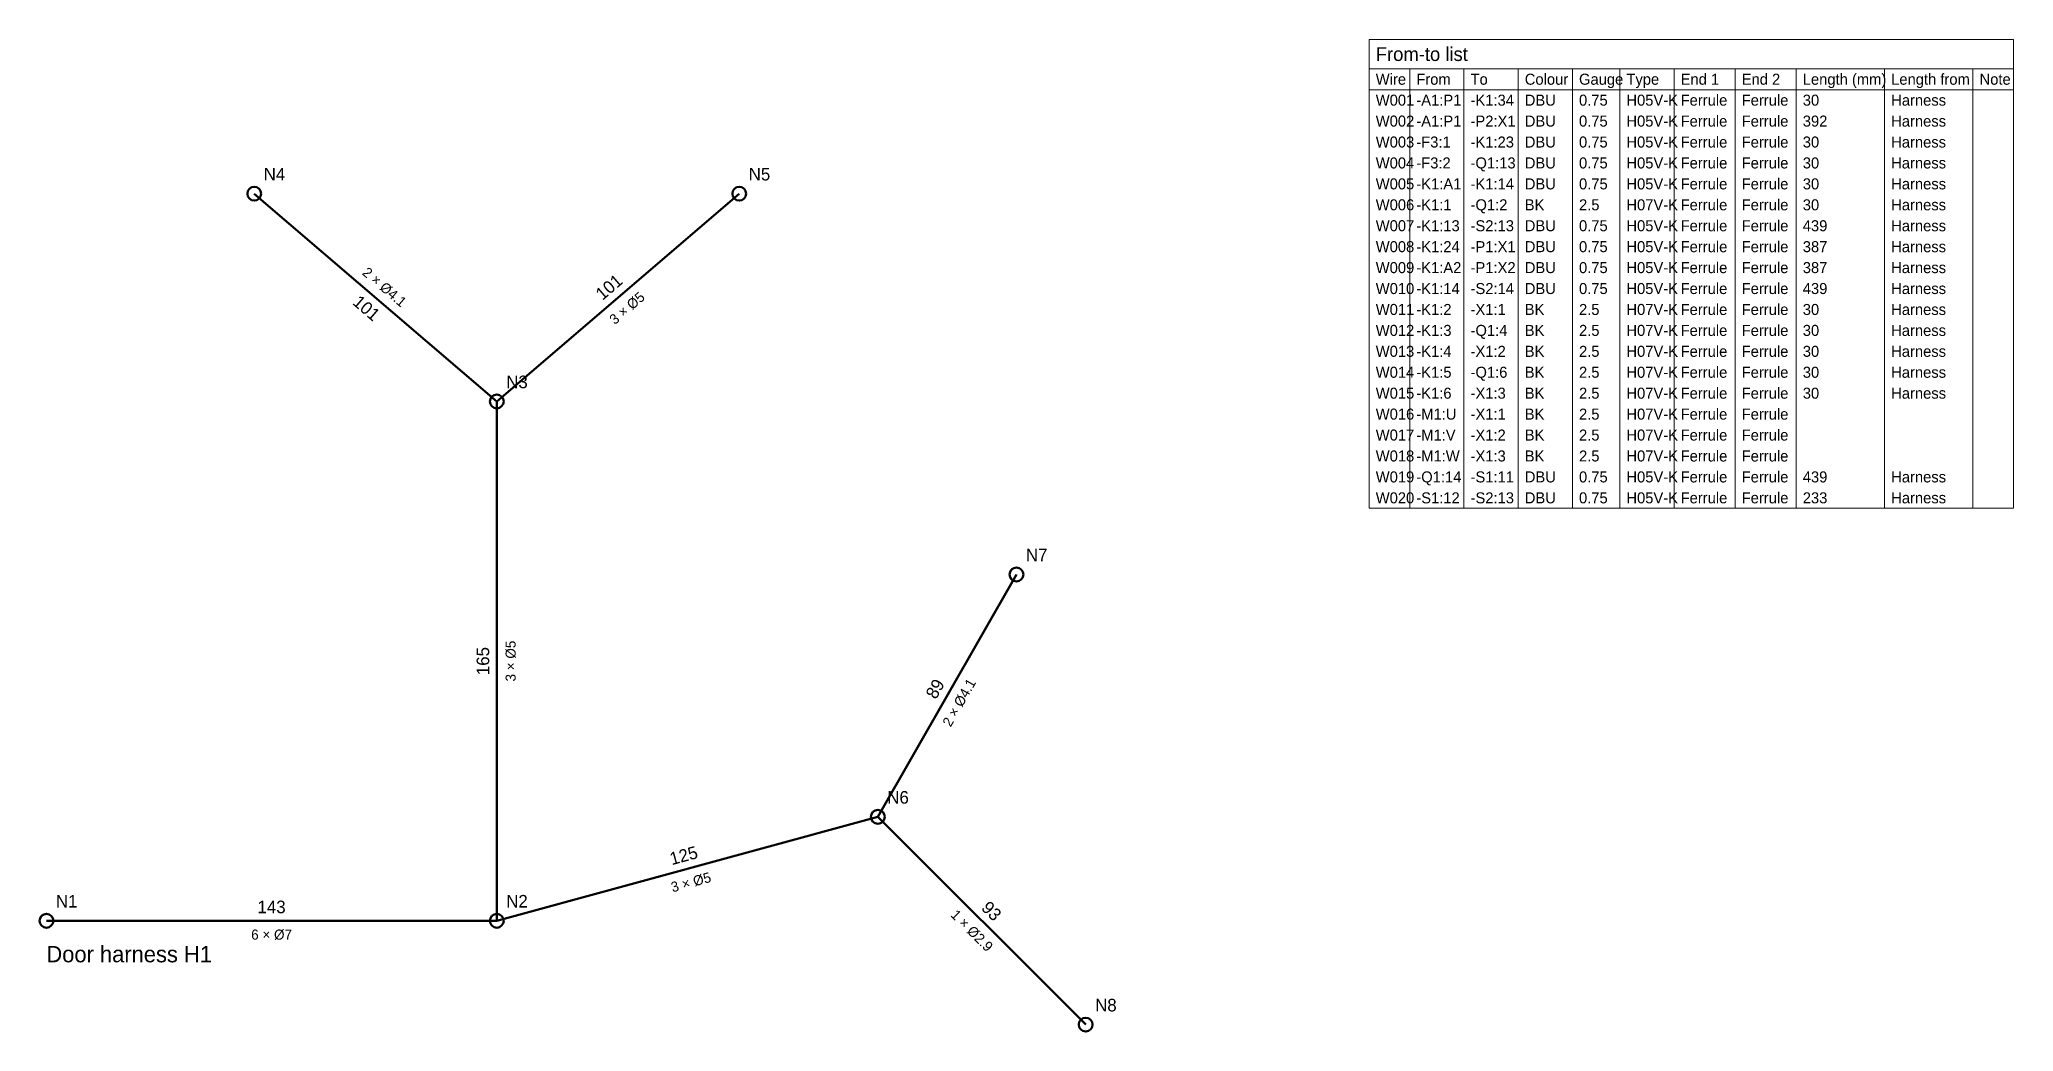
# Model space of a CAD drawing. Header units: millimetres. Extents: x -3000 to 16625, y 0 to 8000.
# Drawn here: x 15998 to 16625, y 965 to 1280 of the extents above; entities that cross this region are included whole.
import ezdxf
from ezdxf.enums import TextEntityAlignment as Align

# ---------------------------------------------------------------- set-up
doc = ezdxf.new("R2010")
doc.units = ezdxf.units.MM
doc.layers.add('HN-HARNESS', color=7, linetype='Continuous', lineweight=50, true_color=0xc0392b)
doc.layers.add('HN-REPORT', color=7, linetype='Continuous', lineweight=18)

msp = doc.modelspace()

# ---------------------------------------------------------------- texts
at = {"layer": 'HN-REPORT'}
for s, height, p in [('From-to list', 4.375, (16422.1, 1275.345)), ('Wire', 3.5, (16422.1, 1267.365)), ('From', 3.5, (16434.98, 1267.365)), ('To', 3.5, (16452.2, 1267.365)), ('Colour', 3.5, (16469.42, 1267.365)), ('Gauge', 3.5, (16486.64, 1267.365)), ('Type', 3.5, (16501.69, 1267.365)), ('End 1', 3.5, (16518.91, 1267.365)), ('End 2', 3.5, (16538.3, 1267.365)), ('Length (mm)', 3.5, (16557.69, 1267.365)), ('Length from', 3.5, (16585.76, 1267.365)), ('Note', 3.5, (16613.83, 1267.365)), ('W001', 3.5, (16422.1, 1260.715)), ('-A1:P1', 3.5, (16434.98, 1260.715)), ('-K1:34', 3.5, (16452.2, 1260.715)), ('DBU', 3.5, (16469.42, 1260.715)), ('0.75', 3.5, (16486.64, 1260.715)), ('H05V-K', 3.5, (16501.69, 1260.715)), ('Ferrule', 3.5, (16518.91, 1260.715)), ('Ferrule', 3.5, (16538.3, 1260.715)), ('30', 3.5, (16557.69, 1260.715)), ('Harness', 3.5, (16585.76, 1260.715)), ('W002', 3.5, (16422.1, 1254.065)), ('-A1:P1', 3.5, (16434.98, 1254.065)), ('-P2:X1', 3.5, (16452.2, 1254.065)), ('DBU', 3.5, (16469.42, 1254.065)), ('0.75', 3.5, (16486.64, 1254.065)), ('H05V-K', 3.5, (16501.69, 1254.065)), ('Ferrule', 3.5, (16518.91, 1254.065)), ('Ferrule', 3.5, (16538.3, 1254.065)), ('392', 3.5, (16557.69, 1254.065)), ('Harness', 3.5, (16585.76, 1254.065)), ('W003', 3.5, (16422.1, 1247.415)), ('-F3:1', 3.5, (16434.98, 1247.415)), ('-K1:23', 3.5, (16452.2, 1247.415)), ('DBU', 3.5, (16469.42, 1247.415)), ('0.75', 3.5, (16486.64, 1247.415)), ('H05V-K', 3.5, (16501.69, 1247.415)), ('Ferrule', 3.5, (16518.91, 1247.415)), ('Ferrule', 3.5, (16538.3, 1247.415)), ('30', 3.5, (16557.69, 1247.415)), ('Harness', 3.5, (16585.76, 1247.415)), ('W004', 3.5, (16422.1, 1240.765)), ('-F3:2', 3.5, (16434.98, 1240.765)), ('-Q1:13', 3.5, (16452.2, 1240.765)), ('DBU', 3.5, (16469.42, 1240.765)), ('0.75', 3.5, (16486.64, 1240.765)), ('H05V-K', 3.5, (16501.69, 1240.765)), ('Ferrule', 3.5, (16518.91, 1240.765)), ('Ferrule', 3.5, (16538.3, 1240.765)), ('30', 3.5, (16557.69, 1240.765)), ('Harness', 3.5, (16585.76, 1240.765)), ('W005', 3.5, (16422.1, 1234.115)), ('-K1:A1', 3.5, (16434.98, 1234.115)), ('-K1:14', 3.5, (16452.2, 1234.115)), ('DBU', 3.5, (16469.42, 1234.115)), ('0.75', 3.5, (16486.64, 1234.115)), ('H05V-K', 3.5, (16501.69, 1234.115)), ('Ferrule', 3.5, (16518.91, 1234.115)), ('Ferrule', 3.5, (16538.3, 1234.115)), ('30', 3.5, (16557.69, 1234.115)), ('Harness', 3.5, (16585.76, 1234.115)), ('W006', 3.5, (16422.1, 1227.465)), ('-K1:1', 3.5, (16434.98, 1227.465)), ('-Q1:2', 3.5, (16452.2, 1227.465)), ('BK', 3.5, (16469.42, 1227.465)), ('2.5', 3.5, (16486.64, 1227.465)), ('H07V-K', 3.5, (16501.69, 1227.465)), ('Ferrule', 3.5, (16518.91, 1227.465)), ('Ferrule', 3.5, (16538.3, 1227.465)), ('30', 3.5, (16557.69, 1227.465)), ('Harness', 3.5, (16585.76, 1227.465)), ('W007', 3.5, (16422.1, 1220.815)), ('-K1:13', 3.5, (16434.98, 1220.815)), ('-S2:13', 3.5, (16452.2, 1220.815)), ('DBU', 3.5, (16469.42, 1220.815)), ('0.75', 3.5, (16486.64, 1220.815)), ('H05V-K', 3.5, (16501.69, 1220.815)), ('Ferrule', 3.5, (16518.91, 1220.815)), ('Ferrule', 3.5, (16538.3, 1220.815)), ('439', 3.5, (16557.69, 1220.815)), ('Harness', 3.5, (16585.76, 1220.815)), ('Ferrule', 3.5, (16518.91, 1214.165)), ('Ferrule', 3.5, (16538.3, 1214.165)), ('W008', 3.5, (16422.1, 1214.165)), ('-K1:24', 3.5, (16434.98, 1214.165)), ('-P1:X1', 3.5, (16452.2, 1214.165)), ('DBU', 3.5, (16469.42, 1214.165)), ('0.75', 3.5, (16486.64, 1214.165)), ('H05V-K', 3.5, (16501.69, 1214.165)), ('387', 3.5, (16557.69, 1214.165)), ('Harness', 3.5, (16585.76, 1214.165)), ('W009', 3.5, (16422.1, 1207.515)), ('-K1:A2', 3.5, (16434.98, 1207.515)), ('-P1:X2', 3.5, (16452.2, 1207.515)), ('DBU', 3.5, (16469.42, 1207.515)), ('0.75', 3.5, (16486.64, 1207.515)), ('H05V-K', 3.5, (16501.69, 1207.515)), ('Ferrule', 3.5, (16518.91, 1207.515)), ('Ferrule', 3.5, (16538.3, 1207.515)), ('387', 3.5, (16557.69, 1207.515)), ('Harness', 3.5, (16585.76, 1207.515)), ('W010', 3.5, (16422.1, 1200.865)), ('-K1:14', 3.5, (16434.98, 1200.865)), ('-S2:14', 3.5, (16452.2, 1200.865)), ('DBU', 3.5, (16469.42, 1200.865)), ('0.75', 3.5, (16486.64, 1200.865)), ('H05V-K', 3.5, (16501.69, 1200.865)), ('Ferrule', 3.5, (16518.91, 1200.865)), ('Ferrule', 3.5, (16538.3, 1200.865)), ('439', 3.5, (16557.69, 1200.865)), ('Harness', 3.5, (16585.76, 1200.865)), ('W011', 3.5, (16422.1, 1194.215)), ('-K1:2', 3.5, (16434.98, 1194.215)), ('-X1:1', 3.5, (16452.2, 1194.215)), ('BK', 3.5, (16469.42, 1194.215)), ('2.5', 3.5, (16486.64, 1194.215)), ('H07V-K', 3.5, (16501.69, 1194.215)), ('Ferrule', 3.5, (16518.91, 1194.215)), ('Ferrule', 3.5, (16538.3, 1194.215)), ('30', 3.5, (16557.69, 1194.215)), ('Harness', 3.5, (16585.76, 1194.215)), ('W012', 3.5, (16422.1, 1187.565)), ('-K1:3', 3.5, (16434.98, 1187.565)), ('-Q1:4', 3.5, (16452.2, 1187.565)), ('BK', 3.5, (16469.42, 1187.565)), ('2.5', 3.5, (16486.64, 1187.565)), ('H07V-K', 3.5, (16501.69, 1187.565)), ('Ferrule', 3.5, (16518.91, 1187.565)), ('Ferrule', 3.5, (16538.3, 1187.565)), ('30', 3.5, (16557.69, 1187.565)), ('Harness', 3.5, (16585.76, 1187.565)), ('W013', 3.5, (16422.1, 1180.915)), ('-K1:4', 3.5, (16434.98, 1180.915)), ('-X1:2', 3.5, (16452.2, 1180.915)), ('BK', 3.5, (16469.42, 1180.915)), ('2.5', 3.5, (16486.64, 1180.915)), ('H07V-K', 3.5, (16501.69, 1180.915)), ('Ferrule', 3.5, (16518.91, 1180.915)), ('Ferrule', 3.5, (16538.3, 1180.915)), ('30', 3.5, (16557.69, 1180.915)), ('Harness', 3.5, (16585.76, 1180.915)), ('W014', 3.5, (16422.1, 1174.265)), ('-K1:5', 3.5, (16434.98, 1174.265)), ('-Q1:6', 3.5, (16452.2, 1174.265)), ('BK', 3.5, (16469.42, 1174.265)), ('2.5', 3.5, (16486.64, 1174.265)), ('H07V-K', 3.5, (16501.69, 1174.265)), ('Ferrule', 3.5, (16518.91, 1174.265)), ('Ferrule', 3.5, (16538.3, 1174.265)), ('30', 3.5, (16557.69, 1174.265)), ('Harness', 3.5, (16585.76, 1174.265)), ('W015', 3.5, (16422.1, 1167.615)), ('-K1:6', 3.5, (16434.98, 1167.615)), ('-X1:3', 3.5, (16452.2, 1167.615)), ('BK', 3.5, (16469.42, 1167.615)), ('2.5', 3.5, (16486.64, 1167.615)), ('H07V-K', 3.5, (16501.69, 1167.615)), ('Ferrule', 3.5, (16518.91, 1167.615)), ('Ferrule', 3.5, (16538.3, 1167.615)), ('30', 3.5, (16557.69, 1167.615)), ('Harness', 3.5, (16585.76, 1167.615)), ('W016', 3.5, (16422.1, 1160.965)), ('-M1:U', 3.5, (16434.98, 1160.965)), ('-X1:1', 3.5, (16452.2, 1160.965)), ('BK', 3.5, (16469.42, 1160.965)), ('2.5', 3.5, (16486.64, 1160.965)), ('H07V-K', 3.5, (16501.69, 1160.965)), ('Ferrule', 3.5, (16518.91, 1160.965)), ('Ferrule', 3.5, (16538.3, 1160.965)), ('W017', 3.5, (16422.1, 1154.315)), ('-M1:V', 3.5, (16434.98, 1154.315)), ('-X1:2', 3.5, (16452.2, 1154.315)), ('BK', 3.5, (16469.42, 1154.315)), ('2.5', 3.5, (16486.64, 1154.315)), ('H07V-K', 3.5, (16501.69, 1154.315)), ('Ferrule', 3.5, (16518.91, 1154.315)), ('Ferrule', 3.5, (16538.3, 1154.315)), ('W018', 3.5, (16422.1, 1147.665)), ('-M1:W', 3.5, (16434.98, 1147.665)), ('-X1:3', 3.5, (16452.2, 1147.665)), ('BK', 3.5, (16469.42, 1147.665)), ('2.5', 3.5, (16486.64, 1147.665)), ('H07V-K', 3.5, (16501.69, 1147.665)), ('Ferrule', 3.5, (16518.91, 1147.665)), ('Ferrule', 3.5, (16538.3, 1147.665)), ('W019', 3.5, (16422.1, 1141.015)), ('-Q1:14', 3.5, (16434.98, 1141.015)), ('-S1:11', 3.5, (16452.2, 1141.015)), ('DBU', 3.5, (16469.42, 1141.015)), ('0.75', 3.5, (16486.64, 1141.015)), ('H05V-K', 3.5, (16501.69, 1141.015)), ('Ferrule', 3.5, (16518.91, 1141.015)), ('Ferrule', 3.5, (16538.3, 1141.015)), ('439', 3.5, (16557.69, 1141.015)), ('Harness', 3.5, (16585.76, 1141.015)), ('W020', 3.5, (16422.1, 1134.365)), ('-S1:12', 3.5, (16434.98, 1134.365)), ('-S2:13', 3.5, (16452.2, 1134.365)), ('DBU', 3.5, (16469.42, 1134.365)), ('0.75', 3.5, (16486.64, 1134.365)), ('H05V-K', 3.5, (16501.69, 1134.365)), ('Ferrule', 3.5, (16518.91, 1134.365)), ('Ferrule', 3.5, (16538.3, 1134.365)), ('233', 3.5, (16557.69, 1134.365)), ('Harness', 3.5, (16585.76, 1134.365))]:
    msp.add_text(s, height=height, dxfattribs=at).set_placement(p, align=Align.MIDDLE_LEFT)

# ---------------------------------------------------------------- blocks, each defined once
blk = doc.blocks.new('*U9C2CD03FD86CDD3B')
at = {"color": 0}
for p, q in [((16143, 1165), (16066, 1231)), ((16143, 1165), (16220, 1231)), ((16143, 1000), (16143, 1165)), ((16264, 1033), (16308, 1110)), ((16143, 1000), (16264, 1033)), ((16264, 1033), (16330, 967)), ((16000, 1000), (16143, 1000))]:
    blk.add_line(p, q, dxfattribs=at)
for centre in [(16066, 1231), (16220, 1231), (16143, 1165), (16308, 1110), (16264, 1033), (16000, 1000), (16143, 1000), (16330, 967)]:
    blk.add_circle(centre, 2.2, dxfattribs=at)
for s, p in [('N4', (16069, 1234)), ('N5', (16223, 1234)), ('N3', (16146, 1168)), ('N7', (16311, 1113)), ('N6', (16267, 1036)), ('N1', (16003, 1003)), ('N2', (16146, 1003)), ('N8', (16333, 970))]:
    blk.add_text(s, height=4, dxfattribs=at).set_placement(p, align=Align.BOTTOM_LEFT)
for s, height, rotation, p in [('2 × Ø4.1', 3.2, 319.39871, (16107.36, 1201.34)), ('101', 4, 40.60129, (16178.64, 1201.34)), ('101', 4, 319.39871, (16101.64, 1194.66)), ('3 × Ø5', 3.2, 40.60129, (16184.36, 1194.66)), ('165', 4, 90, (16138.6, 1082.5)), ('3 × Ø5', 3.2, 90, (16147.4, 1082.5)), ('89', 4, 60.25512, (16282.18, 1073.68)), ('2 × Ø4.1', 3.2, 60.25512, (16289.82, 1069.32)), ('125', 4, 15.25512, (16202.34, 1020.74)), ('3 × Ø5', 3.2, 15.25512, (16204.66, 1012.26)), ('1 × Ø2.9', 3.2, -45, (16293.89, 996.89)), ('93', 4, -45, (16300.11, 1003.11))]:
    blk.add_text(s, height=height, rotation=rotation, dxfattribs=at).set_placement(p, align=Align.MIDDLE_CENTER)
for s, height, p in [('143', 4, (16071.5, 1004.4)), ('6 × Ø7', 3.2, (16071.5, 995.6))]:
    blk.add_text(s, height=height, dxfattribs=at).set_placement(p, align=Align.MIDDLE_CENTER)
blk.add_text('Door harness H1', height=5.2, dxfattribs=at).set_placement((16000, 992), align=Align.TOP_LEFT)

# ---------------------------------------------------------------- linework, layer by layer
at = {"layer": 'HN-REPORT'}
for p, q in [((16420, 1270.69), (16624.61, 1270.69)), ((16432.88, 1270.69), (16432.88, 1131.04)), ((16450.1, 1270.69), (16450.1, 1131.04)), ((16467.32, 1270.69), (16467.32, 1131.04)), ((16484.54, 1270.69), (16484.54, 1131.04)), ((16499.59, 1270.69), (16499.59, 1131.04)), ((16516.81, 1270.69), (16516.81, 1131.04)), ((16536.2, 1270.69), (16536.2, 1131.04)), ((16555.59, 1270.69), (16555.59, 1131.04)), ((16583.66, 1270.69), (16583.66, 1131.04)), ((16611.73, 1270.69), (16611.73, 1131.04)), ((16420, 1264.04), (16624.61, 1264.04))]:
    msp.add_line(p, q, dxfattribs=at)
at = {"layer": 'HN-REPORT', "flags": 128}
msp.add_lwpolyline([(16420, 1280), (16624.61, 1280), (16624.61, 1131.04), (16420, 1131.04)], close=True, dxfattribs=at)

# ---------------------------------------------------------------- block references
at = {"layer": 'HN-HARNESS'}
msp.add_blockref('*U9C2CD03FD86CDD3B', (0, 0), dxfattribs=at)

msp.set_redraw_order([(e.dxf.handle, doc.entitydb.next_handle()) for e in msp.query("TEXT MTEXT ATTDEF DIMENSION ARC_DIMENSION")])  # texts and dimensions are drawn at this point

doc.saveas('drawing.dxf')
